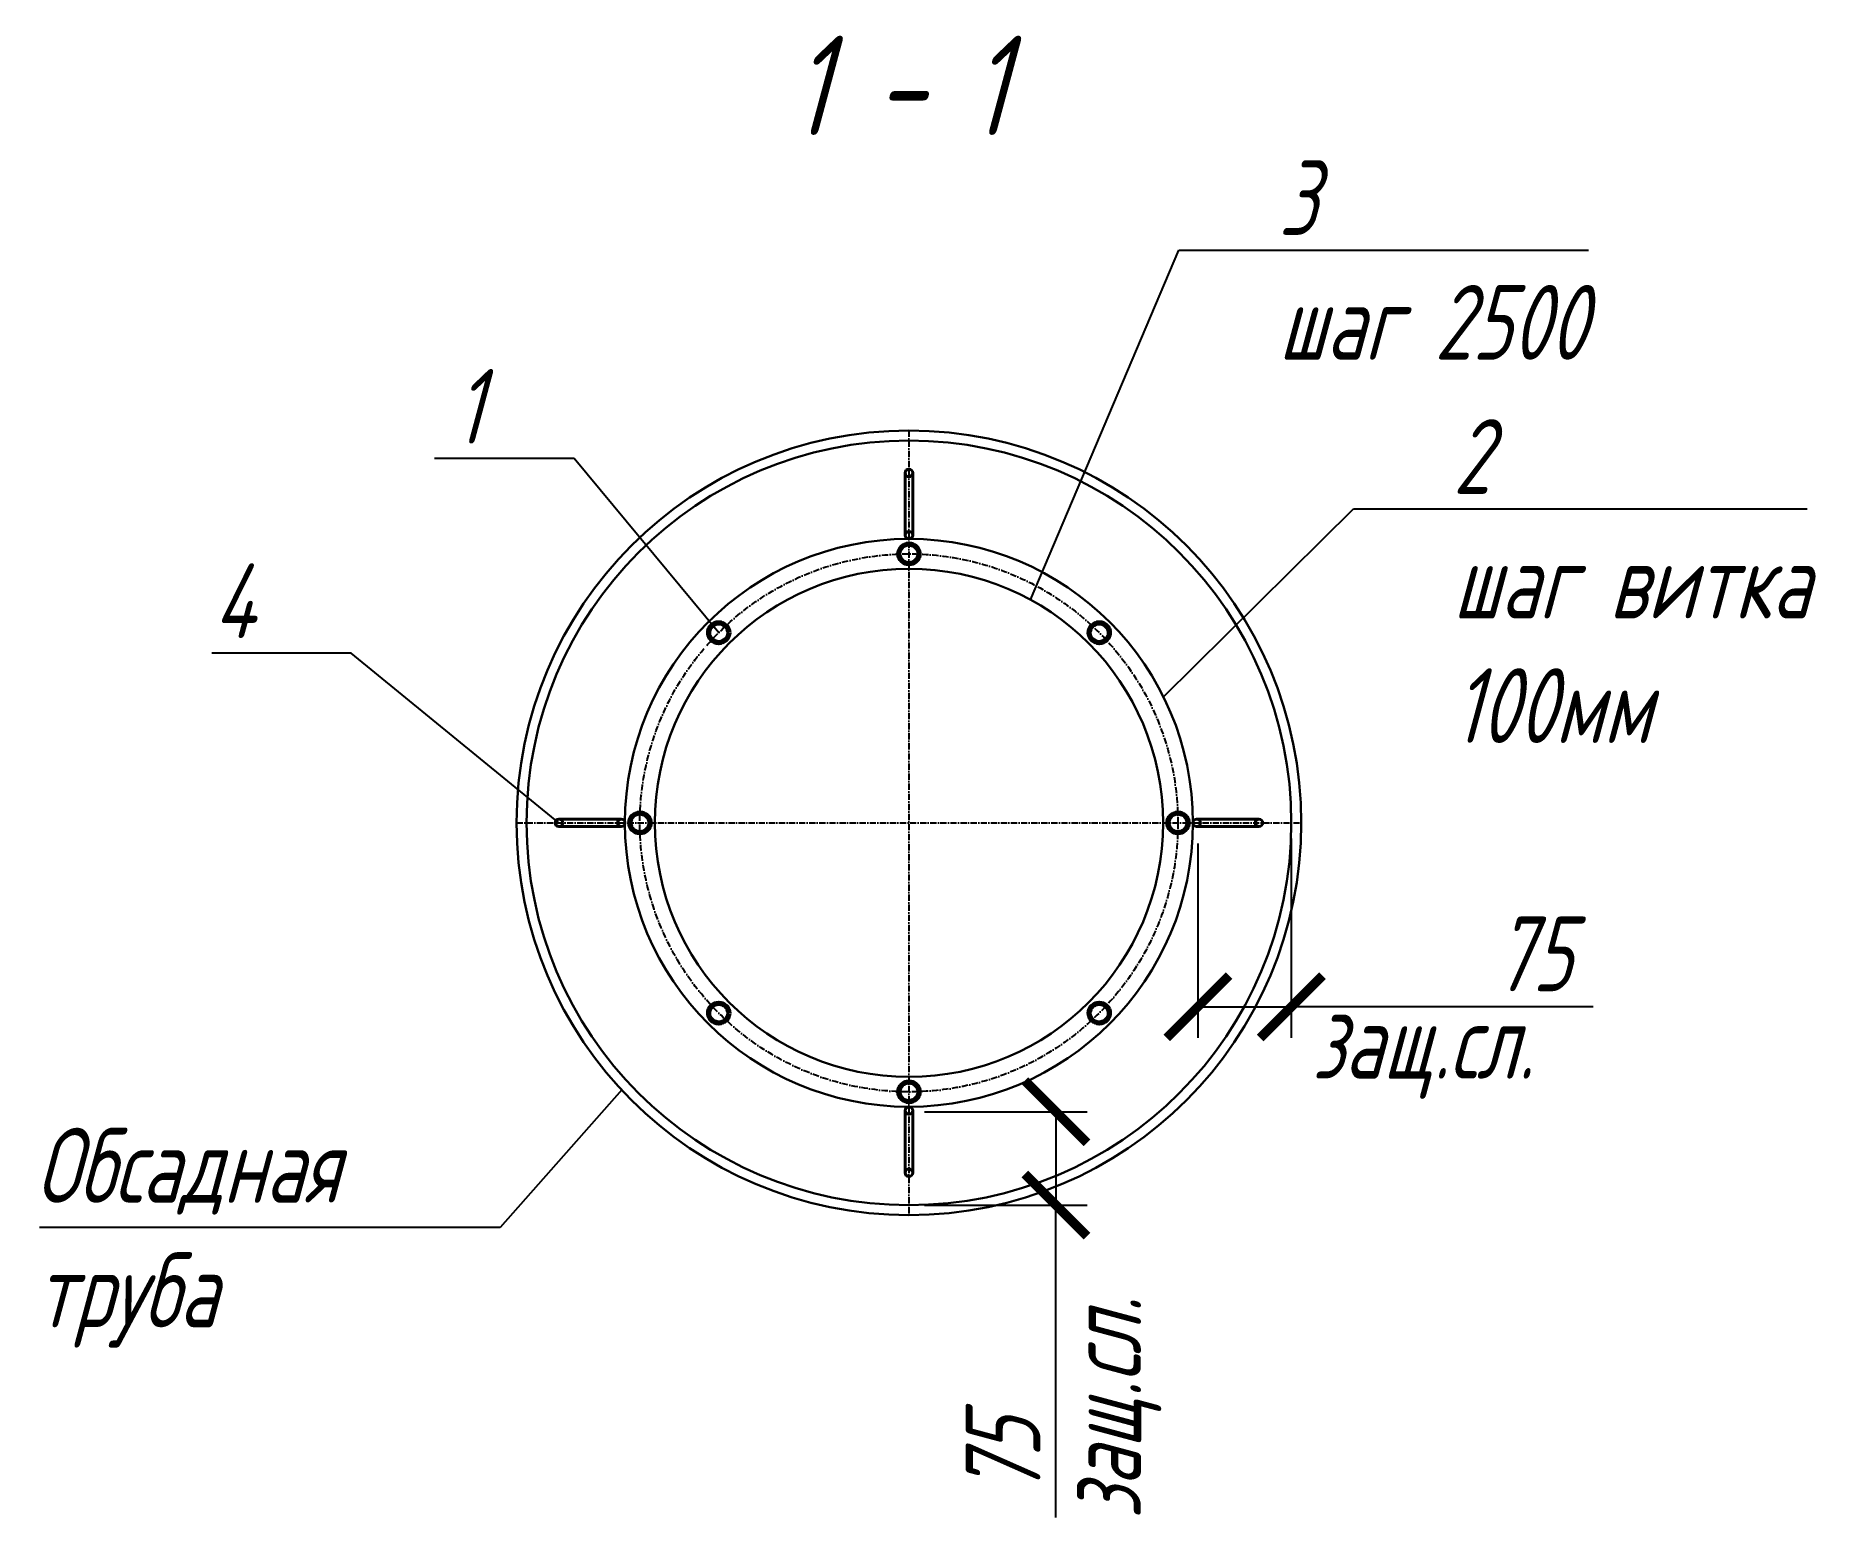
# Model space of a CAD drawing. Header units: millimetres. Extents: x 18535 to 117897, y 11356 to 27315.
# Drawn here: x 61208 to 62638, y 11796 to 12986 of the extents above; entities that cross this region are included whole.
import ezdxf
from ezdxf import colors
from ezdxf.entities.mleader import LeaderData, LeaderLine
from ezdxf.enums import TextEntityAlignment as Align
from ezdxf.math import Vec2, Vec3

# ---------------------------------------------------------------- set-up
doc = ezdxf.new("R2010")
doc.units = ezdxf.units.MM
doc.linetypes.add('ОСЕВАЯ_МЕЛКАЯ', pattern=[8, 5, -1.5, 0, -1.5])
for name, color, linetype, lineweight in [('Dimensions', 1, 'Continuous', 25), ('Обозначения', 102, 'Continuous', 25), ('Основная', 134, 'Continuous', 70)]:
    doc.layers.add(name, color=color, linetype=linetype, lineweight=lineweight)
doc.styles.add('!Жартун', font='simplex.shx', dxfattribs={"width": 0.7, "oblique": 15, "height": 3})
doc.dimstyles.new('!Жартун_размер', dxfattribs={"dimtxt": 3, "dimasz": 2.5, "dimexe": 1.25, "dimexo": 0.625, "dimtad": 1, "dimdec": 0, "dimtxsty": '!Жартун', "dimblk": 'ARCHTICK', "dimcen": 2.5, "dimaunit": 1, "dimadec": 0, "dimazin": 0, "dimtfac": 1, "dimtdec": 0, "dimtix": 1, "dimtmove": 1, "dimatfit": 2, "dimldrblk": 'NONE', "dimfxl": 1, "dimtfill": 1, "dimlwd": 25, "dimarcsym": 0})

msp = doc.modelspace()

# ---------------------------------------------------------------- texts
at = {"layer": 'Обозначения', "style": '!Жартун', "oblique": 15, "width": 0.7}
msp.add_text('1 - 1', height=80, dxfattribs=at).set_placement((61901.2, 12906.4), align=Align.CENTER)

# ---------------------------------------------------------------- blocks, each defined once
blk = doc.blocks.new('_None')
blk = doc.blocks.new('_ArchTick')
at = {"color": 0, "linetype": 'ByBlock', "const_width": 0.15}
blk.add_lwpolyline([(-0.5, -0.5), (0.5, 0.5)], dxfattribs=at)
blk = doc.blocks.new('*D70')
at = {"layer": 'Defpoints', "color": 0, "transparency": 16777216}
for p in [(61909.5, 12122.2), (61909.5, 12047.2), (62027.5, 12047.2)]:
    blk.add_point(p, dxfattribs=at)
at = {"layer": 'Обозначения', "color": 0, "lineweight": -2, "transparency": 16777216}
for p, q in [((61922, 12122.2), (62052.5, 12122.2)), ((61922, 12047.2), (62052.5, 12047.2))]:
    blk.add_line(p, q, dxfattribs=at)
at = {"layer": 'Обозначения', "color": 0, "linetype": 'Continuous', "lineweight": 25, "transparency": 16777216}
for p in [(62027.5, 12122.2), (62027.5, 11796.4)]:
    blk.add_line(p, (62027.5, 12047.2), dxfattribs=at)
at = {"layer": 'Обозначения', "color": 0, "lineweight": 25, "transparency": 16777216, "xscale": 50, "yscale": 50, "zscale": 50}
for p, rotation in [((62027.5, 12122.2), 90), ((62027.5, 12047.2), 270)]:
    blk.add_blockref('_ArchTick', p, dxfattribs=dict(at, rotation=rotation))
at = {"layer": 'Обозначения', "color": 0, "transparency": 16777216, "insert": (61985, 11845), "char_height": 60, "attachment_point": 5, "rotation": 90, "style": '!Жартун', "bg_fill": 3, "box_fill_scale": 1.1, "bg_fill_color": 256, "bg_fill_true_color": 13158600, "bg_fill_transparency": 0}
blk.add_mtext('75', dxfattribs=at)
blk = doc.blocks.new('*D71')
at = {"layer": 'Defpoints', "color": 0, "transparency": 16777216}
for p in [(62216.5, 12354.2), (62141.5, 12350.2), (62216.5, 12206.5)]:
    blk.add_point(p, dxfattribs=at)
at = {"layer": 'Обозначения', "color": 0, "lineweight": -2, "transparency": 16777216}
for p, q in [((62216.5, 12341.7), (62216.5, 12181.5)), ((62141.5, 12337.7), (62141.5, 12181.5))]:
    blk.add_line(p, q, dxfattribs=at)
at = {"layer": 'Обозначения', "color": 0, "linetype": 'Continuous', "lineweight": 25, "transparency": 16777216}
for p in [(62141.5, 12206.5), (62458.8, 12206.5)]:
    blk.add_line(p, (62216.5, 12206.5), dxfattribs=at)
at = {"layer": 'Обозначения', "color": 0, "lineweight": 25, "transparency": 16777216, "xscale": 50, "yscale": 50, "zscale": 50, "rotation": 180}
blk.add_blockref('_ArchTick', (62141.5, 12206.5), dxfattribs=at)
at = {"layer": 'Обозначения', "color": 0, "lineweight": 25, "transparency": 16777216, "xscale": 50, "yscale": 50, "zscale": 50}
blk.add_blockref('_ArchTick', (62216.5, 12206.5), dxfattribs=at)
at = {"layer": 'Обозначения', "color": 0, "transparency": 16777216, "insert": (62410.3, 12249), "char_height": 60, "attachment_point": 5, "style": '!Жартун', "bg_fill": 3, "box_fill_scale": 1.1, "bg_fill_color": 256, "bg_fill_true_color": 13158600, "bg_fill_transparency": 0}
blk.add_mtext('75', dxfattribs=at)

# ---------------------------------------------------------------- linework, layer by layer
at = {"layer": 'Dimensions', "linetype": 'ОСЕВАЯ_МЕЛКАЯ'}
for points in [[(61909.5, 12669.2), (61909.5, 12039.2)], [(61594.5, 12354.2), (62224.5, 12354.2)]]:
    msp.add_lwpolyline(points, dxfattribs=at)
msp.add_circle((61909.5, 12354.2), 216, dxfattribs=at)
at = {"layer": 'Основная', "lineweight": 40}
for points in [[(61906.5, 12635.2), (61906.5, 12585.2)], [(61912.5, 12635.2), (61912.5, 12585.2)], [(61628.5, 12357.2), (61678.5, 12357.2)], [(62190.5, 12357.2), (62140.5, 12357.2)], [(61628.5, 12351.2), (61678.5, 12351.2)], [(62190.5, 12351.2), (62140.5, 12351.2)], [(61906.5, 12073.2), (61906.5, 12123.2)], [(61912.5, 12073.2), (61912.5, 12123.2)]]:
    msp.add_lwpolyline(points, dxfattribs=at)
at = {"layer": 'Основная', "lineweight": 30}
for radius in [315, 307, 228, 204]:
    msp.add_circle((61909.5, 12354.2), radius, dxfattribs=at)
at = {"layer": 'Основная', "lineweight": 40}
for centre in [(61909.5, 12635.2), (61909.5, 12585.2), (61628.5, 12354.2), (61678.5, 12354.2), (62140.5, 12354.2), (62190.5, 12354.2), (61909.5, 12123.2), (61909.5, 12073.2)]:
    msp.add_circle(centre, 3, dxfattribs=at)
at = {"layer": 'Основная'}
for centre in [(61909.5, 12570.2), (61756.8, 12506.9), (62062.3, 12506.9), (61693.5, 12354.2), (62125.5, 12354.2), (61756.8, 12201.4), (62062.3, 12201.4), (61909.5, 12138.2)]:
    msp.add_circle(centre, 8, dxfattribs=at)

msp.set_redraw_order([(e.dxf.handle, doc.entitydb.next_handle()) for e in msp.query("TEXT MTEXT ATTDEF DIMENSION ARC_DIMENSION")])  # texts and dimensions are drawn at this point

# ---------------------------------------------------------------- leaders
at = {"layer": 'Обозначения'}
ml = msp.add_multileader_mtext('Standard', dxfattribs=at)
ml.set_content('3\\Pшаг 2500', color=256, style='!Жартун')
ml.set_leader_properties()
ml.set_arrow_properties(name='NONE')
ml.build(insert=Vec2(0, 0))
ml.multileader.update_dxf_attribs({"text_left_attachment_type": 6, "text_right_attachment_type": 6, "dogleg_length": 2, "arrow_head_size": 50, "scale": 20})
ctx = ml.context
ctx.base_point, ctx.scale, ctx.char_height, ctx.arrow_head_size, ctx.landing_gap_size, ctx.plane_origin = Vec3(62166.2, 12814.2), 20, 60, 50, 40, Vec3(62092.9, 12264.7)
ctx.left_attachment, ctx.right_attachment = 6, 6
notes = []
notes.append((ctx, [(0, (1, 1, 0), (62126.2, 12814.2), (1, 0), 40, [(0, [(62007.1, 12533.3)], 0, [])])]))
ctx.mtext.insert, ctx.mtext.flow_direction = Vec3(62206.2, 12886.2), 5
ml = msp.add_multileader_mtext('Standard', dxfattribs=at)
ml.set_content('1', color=256, style='!Жартун')
ml.set_leader_properties()
ml.set_arrow_properties(name='NONE')
ml.build(insert=Vec2(0, 0))
ml.multileader.update_dxf_attribs({"text_left_attachment_type": 6, "text_right_attachment_type": 6, "dogleg_length": 2, "arrow_head_size": 50, "scale": 20})
ctx = ml.context
ctx.base_point, ctx.scale, ctx.char_height, ctx.arrow_head_size, ctx.landing_gap_size, ctx.plane_origin = Vec3(61504.6, 12646.7), 20, 60, 50, 40, Vec3(61756.8, 12506.9)
ctx.left_attachment, ctx.right_attachment = 6, 6
notes.append((ctx, [(0, (1, 1, 0), (61640.7, 12646.7), (-1, 0), 40, [(0, [(61756.8, 12506.9)], 0, [])])]))
ctx.mtext.insert, ctx.mtext.flow_direction = Vec3(61544.6, 12718.7), 5
ml = msp.add_multileader_mtext('Standard', dxfattribs=at)
ml.set_content('2\\Pшаг витка^J100мм', color=256, style='!Жартун')
ml.set_leader_properties()
ml.set_arrow_properties(name='NONE')
ml.build(insert=Vec2(0, 0))
ml.multileader.update_dxf_attribs({"text_left_attachment_type": 6, "text_right_attachment_type": 6, "dogleg_length": 2, "arrow_head_size": 50, "scale": 20})
ctx = ml.context
ctx.base_point, ctx.scale, ctx.char_height, ctx.arrow_head_size, ctx.landing_gap_size, ctx.plane_origin = Vec3(62306.3, 12606.4), 20, 60, 50, 40, Vec3(62113.8, 12455.5)
ctx.left_attachment, ctx.right_attachment = 6, 6
notes.append((ctx, [(0, (1, 1, 0), (62266.3, 12606.4), (1, 0), 40, [(0, [(62113.8, 12455.5)], 0, [])])]))
ctx.mtext.insert, ctx.mtext.flow_direction = Vec3(62346.3, 12678.4), 5
ml = msp.add_multileader_mtext('Standard', dxfattribs=at)
ml.set_content('4', color=256, style='!Жартун')
ml.set_leader_properties()
ml.set_arrow_properties(name='NONE')
ml.build(insert=Vec2(0, 0))
ml.multileader.update_dxf_attribs({"text_left_attachment_type": 6, "text_right_attachment_type": 6, "dogleg_length": 2, "arrow_head_size": 50, "scale": 20})
ctx = ml.context
ctx.base_point, ctx.scale, ctx.char_height, ctx.arrow_head_size, ctx.landing_gap_size, ctx.plane_origin = Vec3(61311, 12490.5), 20, 60, 50, 40, Vec3(61628.5, 12354.2)
ctx.left_attachment, ctx.right_attachment = 6, 6
notes.append((ctx, [(0, (1, 1, 0), (61461.8, 12490.5), (-1, 0), 40, [(0, [(61628.5, 12354.2)], 0, [])])]))
ctx.mtext.insert, ctx.mtext.flow_direction = Vec3(61351, 12562.5), 5
ml = msp.add_multileader_mtext('Standard', dxfattribs=at)
ml.set_content('Обсадная ^Jтруба', color=256, style='!Жартун')
ml.set_leader_properties()
ml.set_arrow_properties(name='NONE')
ml.build(insert=Vec2(0, 0))
ml.multileader.update_dxf_attribs({"text_left_attachment_type": 6, "text_right_attachment_type": 6, "dogleg_length": 2, "arrow_head_size": 50, "scale": 20})
ctx = ml.context
ctx.base_point, ctx.scale, ctx.char_height, ctx.arrow_head_size, ctx.landing_gap_size, ctx.plane_origin = Vec3(61168.3, 12029.1), 20, 60, 50, 40, Vec3(61678.9, 12139.7)
ctx.left_attachment, ctx.right_attachment = 6, 6
notes.append((ctx, [(0, (1, 1, 0), (61581.2, 12029.1), (-1, 0), 40, [(0, [(61678.9, 12139.7)], 0, [])])]))
ctx.mtext.insert, ctx.mtext.flow_direction = Vec3(61208.3, 12109.1), 5
for ctx, leaders in notes:
    for number, flags, end, landing, length, lines in leaders:
        leader = LeaderData()
        leader.index, (leader.has_last_leader_line, leader.has_dogleg_vector, leader.attachment_direction) = number, flags
        leader.last_leader_point, leader.dogleg_vector, leader.dogleg_length = Vec3(end), Vec3(landing), length
        for number, points, colour, breaks in lines:
            line = LeaderLine()
            line.index, line.vertices, line.color, line.breaks = number, Vec3.list(points), colors.encode_raw_color(colour), breaks
            leader.lines.append(line)
        ctx.leaders.append(leader)

# ---------------------------------------------------------------- next in the draw order: dimensions: what is measured, and where the dimension line sits
dim = msp.add_linear_dim(base=(62216.5, 12206.5), p1=(62141.5, 12350.2), p2=(62216.5, 12354.2), dimstyle='!Жартун_размер', dxfattribs=at)
dim.commit()
dim.dimension.update_dxf_attribs({"geometry": '*D71', "text_midpoint": (62410.3, 12240.3), "dimtype": 160})
dim = msp.add_linear_dim(base=(62027.5, 12047.2), p1=(61909.5, 12122.2), p2=(61909.5, 12047.2), angle=90, dimstyle='!Жартун_размер', dxfattribs=at)
dim.commit()
dim.dimension.update_dxf_attribs({"geometry": '*D70', "text_midpoint": (61985, 11845), "dimtype": 160})

# ---------------------------------------------------------------- next in the draw order: texts
at = {"layer": 'Обозначения', "insert": (62232.9, 12208.8), "char_height": 60, "attachment_point": 1, "style": '!Жартун'}
msp.add_mtext_dynamic_manual_height_columns('защ.сл.', width=63.489, gutter_width=300, heights=[0], dxfattribs=at)
at = {"layer": 'Обозначения', "insert": (62035.8, 11794.9), "char_height": 60, "attachment_point": 1, "rotation": 90, "style": '!Жартун'}
msp.add_mtext_dynamic_manual_height_columns('защ.сл.', width=63.489, gutter_width=300, heights=[0], dxfattribs=at)

doc.saveas('drawing.dxf')
